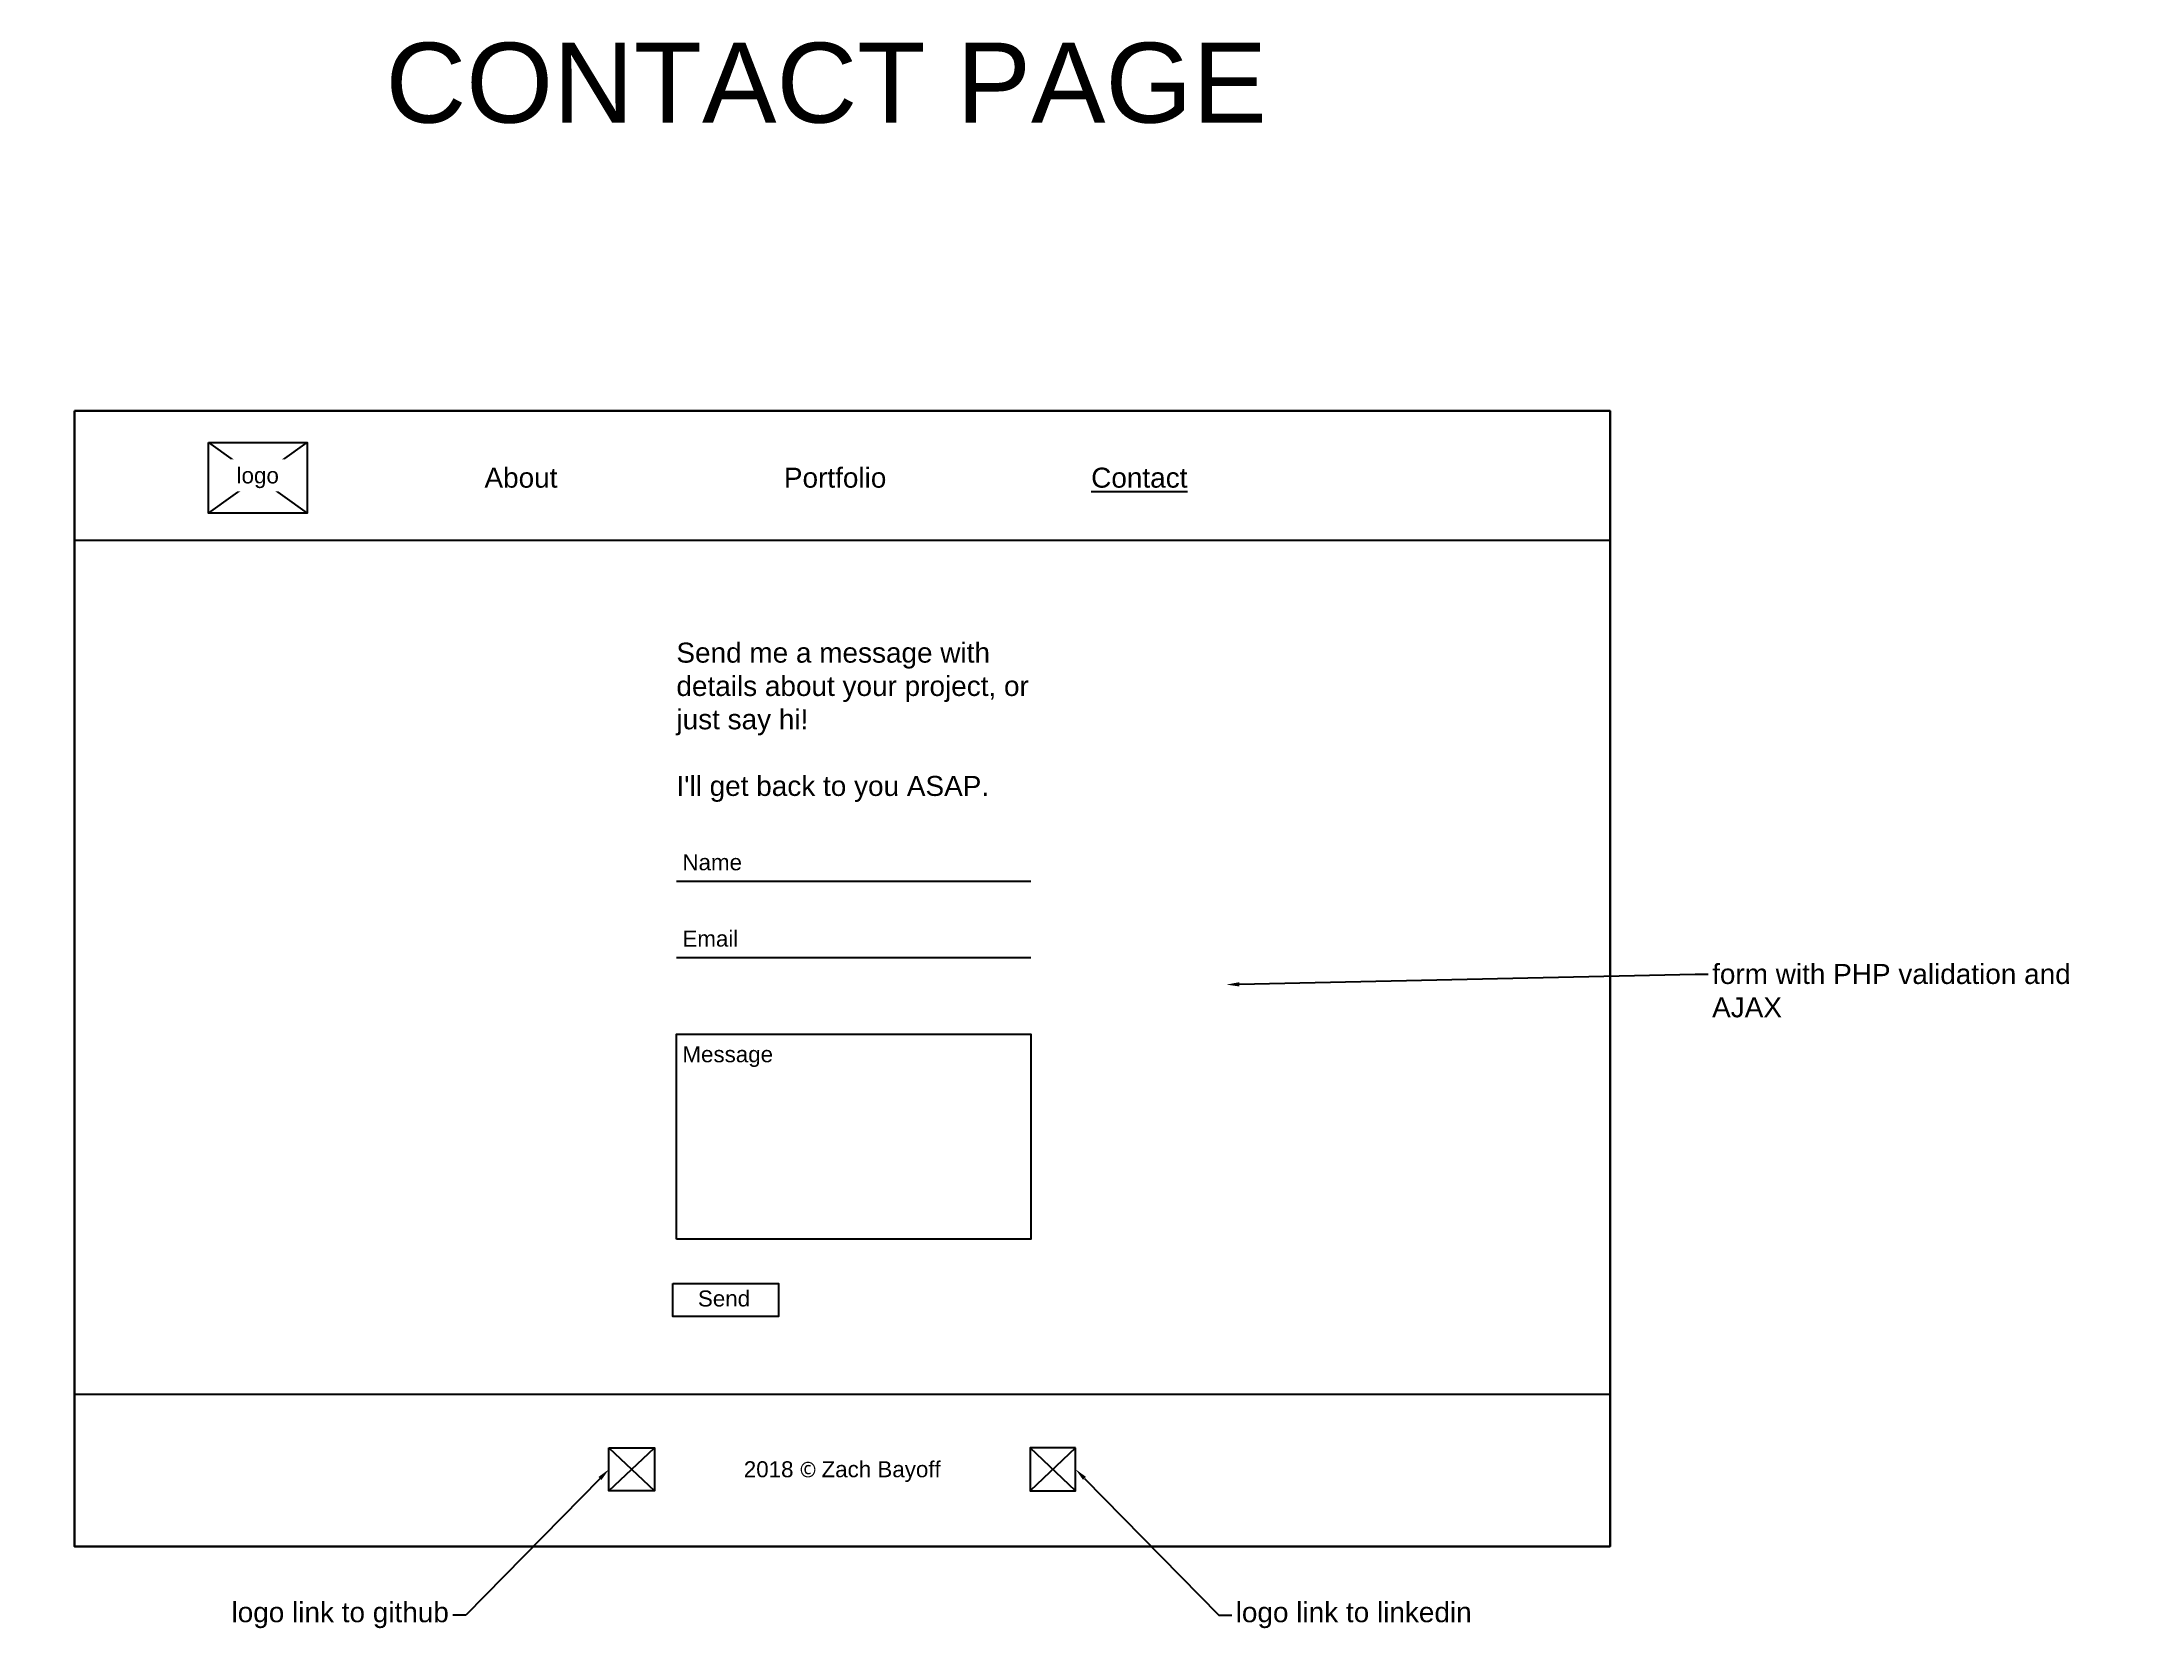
# Model space of a CAD drawing. Header units: millimetres. Extents: x 75 to 18186, y -5954 to -7.
# Drawn here: x 15588 to 18186, y -3228 to -1243 of the extents above; entities that cross this region are included whole.
import ezdxf
from ezdxf import colors
from ezdxf.entities.mleader import LeaderData, LeaderLine
from ezdxf.math import Vec2, Vec3

# ---------------------------------------------------------------- set-up
doc = ezdxf.new("R2010")
doc.units = ezdxf.units.MM
doc.header["$MEASUREMENT"] = 0
doc.styles.get("Standard").update_dxf_attribs({"font": 'arial.ttf', "height": 16})

msp = doc.modelspace()

# ---------------------------------------------------------------- texts
for s, width, gutter_width, insert, char_height, attachment_point in [('CONTACT PAGE', 1814.97, 10, (16568.6, -1295.1), 100, 5), ('About', 160.843, 80, (16141.3, -1788.6), 25, 4), ('Portfolio', 160.843, 80, (16515.7, -1788.6), 25, 4), ('{\\LContact}', 160.843, 80, (16899.9, -1788.6), 25, 4), ("Send me a message with details about your project, or just say hi!\\P\\PI'll get back to you ASAP.", 481.833, 80, (16381.3, -1994.8), 25, 1), ('Name', 481.833, 80, (16388.8, -2259.5), 20, 1), ('Email', 481.833, 80, (16388.8, -2355), 20, 1), ('Message', 481.833, 80, (16388.8, -2499.6), 20, 1), ('Send', 87.437, 80, (16408.2, -2805.1), 20, 1), ('2018 {\\fMicrosoft JhengHei Light|b0|i0|c136|p34;\\H0.95833x;©\\fMicrosoft JhengHei Light|b0|i0|c0|p34; }Zach Bayoff', 757.039, 10, (16588.7, -3031.7), 20, 5)]:
    msp.add_mtext_dynamic_manual_height_columns(s, width=width, gutter_width=gutter_width, heights=[0], dxfattribs=dict(insert=insert, char_height=char_height, attachment_point=attachment_point))

# ---------------------------------------------------------------- linework, layer by layer
at = {"lineweight": 30}
msp.add_line((15628.7, -1705), (17548.7, -1705), dxfattribs=at)
for p, q in [((15796.1, -1744.4), (15919.6, -1832.8)), ((15796.1, -1832.8), (15919.6, -1744.4)), ((17548.7, -1867.1), (15628.7, -1867.1)), ((16381.3, -2293.2), (16824.4, -2293.2)), ((16381.3, -2388.7), (16824.4, -2388.7)), ((15628.7, -2934.8), (17548.7, -2934.8)), ((16297, -3001.7), (16353.7, -3055.7)), ((16297, -3055.7), (16353.7, -3001.7)), ((16880.4, -3001.7), (16823.7, -3055.7)), ((16880.4, -3055.7), (16823.7, -3001.7))]:
    msp.add_line(p, q)
for points in [[(15796.1, -1744.4), (15919.6, -1744.4), (15919.6, -1832.8), (15796.1, -1832.8)], [(16381.3, -2740.7), (16381.3, -2484.3), (16824.4, -2484.3), (16824.4, -2740.7)], [(16376.8, -2796.2), (16509, -2796.2), (16509, -2837.5), (16376.8, -2837.5)], [(16297, -3001.7), (16353.7, -3001.7), (16353.7, -3055.7), (16297, -3055.7)], [(16880.4, -3001.7), (16823.7, -3001.7), (16823.7, -3055.7), (16880.4, -3055.7)]]:
    msp.add_lwpolyline(points, close=True)

msp.set_redraw_order([(e.dxf.handle, doc.entitydb.next_handle()) for e in msp.query("TEXT MTEXT ATTDEF DIMENSION ARC_DIMENSION")])  # texts and dimensions are drawn at this point

# ---------------------------------------------------------------- leaders
at = {"color": 1}
ml = msp.add_multileader_mtext('Standard', dxfattribs=at)
ml.set_content('form with PHP validation and AJAX', color=1)
ml.set_leader_properties()
ml.build(insert=Vec2(0, 0))
ml.multileader.update_dxf_attribs({"dogleg_length": 16, "arrow_head_size": 16})
ctx = ml.context
ctx.base_point, ctx.char_height, ctx.arrow_head_size, ctx.landing_gap_size, ctx.plane_origin = Vec3(17671.3, -2409.4), 25, 16, 5, Vec3(17781.5, -2421.1)
notes = []
notes.append((ctx, [(0, (1, 1, 0), (17655.3, -2409.4), (1, 0), 16, [(0, [(17069, -2422.5)], 0, [])])]))
ctx.mtext.insert, ctx.mtext.width, ctx.mtext.flow_direction = Vec3(17676.3, -2396.7), 509.252, 5
ml = msp.add_multileader_mtext('Standard', dxfattribs=at)
ml.set_content('logo link to github', color=1)
ml.set_leader_properties()
ml.build(insert=Vec2(0, 0))
ml.multileader.update_dxf_attribs({"dogleg_length": 16, "arrow_head_size": 16})
ctx = ml.context
ctx.base_point, ctx.char_height, ctx.arrow_head_size, ctx.landing_gap_size, ctx.plane_origin = Vec3(15823.6, -3211.2), 25, 16, 5, Vec3(15719.4, -5949.5)
ctx.text_align_type = 2
notes.append((ctx, [(1, (1, 1, 0), (16117.8, -3211.2), (-1, 0), 16, [(0, [(16297, -3028.7)], 0, [])])]))
ctx.mtext.insert, ctx.mtext.width, ctx.mtext.alignment, ctx.mtext.flow_direction = Vec3(16096.8, -3195), 509.252, 3, 5
ml = msp.add_multileader_mtext('Standard', dxfattribs=at)
ml.set_content('logo link to linkedin', color=1)
ml.set_leader_properties()
ml.build(insert=Vec2(0, 0))
ml.multileader.update_dxf_attribs({"dogleg_length": 16, "arrow_head_size": 16})
ctx = ml.context
ctx.base_point, ctx.char_height, ctx.arrow_head_size, ctx.landing_gap_size, ctx.plane_origin = Vec3(17075.6, -3211.2), 25, 16, 5, Vec3(17458, -5949.5)
notes.append((ctx, [(1, (1, 1, 0), (17059.6, -3211.2), (1, 0), 16, [(0, [(16880.4, -3028.7)], 0, [])])]))
ctx.mtext.insert, ctx.mtext.width, ctx.mtext.flow_direction = Vec3(17080.6, -3195), 509.252, 5
for ctx, leaders in notes:
    for number, flags, end, landing, length, lines in leaders:
        leader = LeaderData()
        leader.index, (leader.has_last_leader_line, leader.has_dogleg_vector, leader.attachment_direction) = number, flags
        leader.last_leader_point, leader.dogleg_vector, leader.dogleg_length = Vec3(end), Vec3(landing), length
        for number, points, colour, breaks in lines:
            line = LeaderLine()
            line.index, line.vertices, line.color, line.breaks = number, Vec3.list(points), colors.encode_raw_color(colour), breaks
            leader.lines.append(line)
        ctx.leaders.append(leader)

# ---------------------------------------------------------------- next in the draw order: texts
at = {"insert": (15857.8, -1788.6), "char_height": 20, "attachment_point": 5, "bg_fill": 3, "box_fill_scale": 1.5, "bg_fill_color": 256, "bg_fill_transparency": 0}
msp.add_mtext_dynamic_manual_height_columns('logo', width=47.226, gutter_width=10, heights=[0], dxfattribs=at)

# ---------------------------------------------------------------- next in the draw order: linework, layer by layer
at = {"lineweight": 30}
msp.add_lwpolyline([(15628.7, -1705), (17548.7, -1705), (17548.7, -3125.2), (15628.7, -3125.2)], close=True, dxfattribs=at)

doc.saveas('drawing.dxf')
